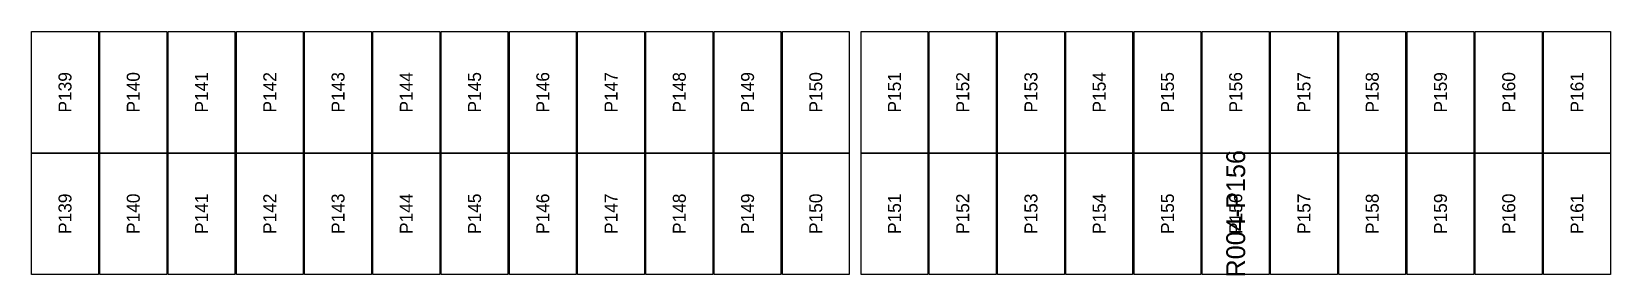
# Model space of a CAD drawing. Extents: x 296295 to 296770, y 651564 to 652121.
# Drawn here: x 296476.16 to 296502.95, y 652108.54 to 652112.69 of the extents above; entities that cross this region are included whole.
import ezdxf
from ezdxf.enums import TextEntityAlignment as Align

# ---------------------------------------------------------------- set-up
doc = ezdxf.new("R2010")
doc.units = 0

msp = doc.modelspace()

# ---------------------------------------------------------------- texts
at = {"layer": 'DEFECT_LABELS'}
msp.add_text('R004-P156', height=0.32, rotation=90, dxfattribs=at).set_placement((296496.59, 652109.59), align=Align.MIDDLE_CENTER)
at = {"layer": 'PANEL_POSITION'}
for s, p in [('P139', (296476.728, 652111.653)), ('P140', (296477.886, 652111.653)), ('P141', (296479.044, 652111.653)), ('P142', (296480.202, 652111.653)), ('P143', (296481.36, 652111.653)), ('P144', (296482.518, 652111.653)), ('P145', (296483.676, 652111.653)), ('P146', (296484.834, 652111.653)), ('P147', (296485.992, 652111.653)), ('P148', (296487.15, 652111.653)), ('P149', (296488.308, 652111.653)), ('P150', (296489.466, 652111.653)), ('P151', (296490.8, 652111.653)), ('P152', (296491.958, 652111.653)), ('P153', (296493.116, 652111.653)), ('P154', (296494.274, 652111.653)), ('P155', (296495.432, 652111.653)), ('P156', (296496.59, 652111.653)), ('P157', (296497.748, 652111.653)), ('P158', (296498.906, 652111.653)), ('P159', (296500.064, 652111.653)), ('P160', (296501.222, 652111.653)), ('P161', (296502.38, 652111.653)), ('P139', (296476.728, 652109.59)), ('P140', (296477.886, 652109.59)), ('P141', (296479.044, 652109.59)), ('P142', (296480.202, 652109.59)), ('P143', (296481.36, 652109.59)), ('P144', (296482.518, 652109.59)), ('P145', (296483.676, 652109.59)), ('P146', (296484.834, 652109.59)), ('P147', (296485.992, 652109.59)), ('P148', (296487.15, 652109.59)), ('P149', (296488.308, 652109.59)), ('P150', (296489.466, 652109.59)), ('P151', (296490.8, 652109.59)), ('P152', (296491.958, 652109.59)), ('P153', (296493.116, 652109.59)), ('P154', (296494.274, 652109.59)), ('P155', (296495.432, 652109.59)), ('P156', (296496.59, 652109.59)), ('P157', (296497.748, 652109.59)), ('P158', (296498.906, 652109.59)), ('P159', (296500.064, 652109.59)), ('P160', (296501.222, 652109.59)), ('P161', (296502.38, 652109.59))]:
    msp.add_text(s, height=0.22, rotation=90, dxfattribs=at).set_placement(p, align=Align.MIDDLE_CENTER)

# ---------------------------------------------------------------- linework, layer by layer
at = {"layer": 'DEFECTIVE_PANELS'}
msp.add_lwpolyline([(296496.023, 652110.622), (296497.157, 652110.622), (296497.157, 652108.559), (296496.023, 652108.559)], close=True, dxfattribs=at)
at = {"layer": 'PANELS_MASTER'}
for points in [[(296476.161, 652112.685), (296477.295, 652112.685), (296477.295, 652110.622), (296476.161, 652110.622)], [(296477.319, 652112.685), (296478.453, 652112.685), (296478.453, 652110.622), (296477.319, 652110.622)], [(296478.477, 652112.685), (296479.611, 652112.685), (296479.611, 652110.622), (296478.477, 652110.622)], [(296479.635, 652112.685), (296480.769, 652112.685), (296480.769, 652110.622), (296479.635, 652110.622)], [(296480.793, 652112.685), (296481.927, 652112.685), (296481.927, 652110.622), (296480.793, 652110.622)], [(296481.951, 652112.685), (296483.085, 652112.685), (296483.085, 652110.622), (296481.951, 652110.622)], [(296483.109, 652112.685), (296484.243, 652112.685), (296484.243, 652110.622), (296483.109, 652110.622)], [(296484.267, 652112.685), (296485.401, 652112.685), (296485.401, 652110.622), (296484.267, 652110.622)], [(296485.425, 652112.685), (296486.559, 652112.685), (296486.559, 652110.622), (296485.425, 652110.622)], [(296486.583, 652112.685), (296487.717, 652112.685), (296487.717, 652110.622), (296486.583, 652110.622)], [(296487.741, 652112.685), (296488.875, 652112.685), (296488.875, 652110.622), (296487.741, 652110.622)], [(296488.899, 652112.685), (296490.033, 652112.685), (296490.033, 652110.622), (296488.899, 652110.622)], [(296490.233, 652112.685), (296491.367, 652112.685), (296491.367, 652110.622), (296490.233, 652110.622)], [(296491.391, 652112.685), (296492.525, 652112.685), (296492.525, 652110.622), (296491.391, 652110.622)], [(296492.549, 652112.685), (296493.683, 652112.685), (296493.683, 652110.622), (296492.549, 652110.622)], [(296493.707, 652112.685), (296494.841, 652112.685), (296494.841, 652110.622), (296493.707, 652110.622)], [(296494.865, 652112.685), (296495.999, 652112.685), (296495.999, 652110.622), (296494.865, 652110.622)], [(296496.023, 652112.685), (296497.157, 652112.685), (296497.157, 652110.622), (296496.023, 652110.622)], [(296497.181, 652112.685), (296498.315, 652112.685), (296498.315, 652110.622), (296497.181, 652110.622)], [(296498.339, 652112.685), (296499.473, 652112.685), (296499.473, 652110.622), (296498.339, 652110.622)], [(296499.497, 652112.685), (296500.631, 652112.685), (296500.631, 652110.622), (296499.497, 652110.622)], [(296500.655, 652112.685), (296501.789, 652112.685), (296501.789, 652110.622), (296500.655, 652110.622)], [(296501.813, 652112.685), (296502.947, 652112.685), (296502.947, 652110.622), (296501.813, 652110.622)], [(296476.161, 652110.622), (296477.295, 652110.622), (296477.295, 652108.559), (296476.161, 652108.559)], [(296477.319, 652110.622), (296478.453, 652110.622), (296478.453, 652108.559), (296477.319, 652108.559)], [(296478.477, 652110.622), (296479.611, 652110.622), (296479.611, 652108.559), (296478.477, 652108.559)], [(296479.635, 652110.622), (296480.769, 652110.622), (296480.769, 652108.559), (296479.635, 652108.559)], [(296480.793, 652110.622), (296481.927, 652110.622), (296481.927, 652108.559), (296480.793, 652108.559)], [(296481.951, 652110.622), (296483.085, 652110.622), (296483.085, 652108.559), (296481.951, 652108.559)], [(296483.109, 652110.622), (296484.243, 652110.622), (296484.243, 652108.559), (296483.109, 652108.559)], [(296484.267, 652110.622), (296485.401, 652110.622), (296485.401, 652108.559), (296484.267, 652108.559)], [(296485.425, 652110.622), (296486.559, 652110.622), (296486.559, 652108.559), (296485.425, 652108.559)], [(296486.583, 652110.622), (296487.717, 652110.622), (296487.717, 652108.559), (296486.583, 652108.559)], [(296487.741, 652110.622), (296488.875, 652110.622), (296488.875, 652108.559), (296487.741, 652108.559)], [(296488.899, 652110.622), (296490.033, 652110.622), (296490.033, 652108.559), (296488.899, 652108.559)], [(296490.233, 652110.622), (296491.367, 652110.622), (296491.367, 652108.559), (296490.233, 652108.559)], [(296491.391, 652110.622), (296492.525, 652110.622), (296492.525, 652108.559), (296491.391, 652108.559)], [(296492.549, 652110.622), (296493.683, 652110.622), (296493.683, 652108.559), (296492.549, 652108.559)], [(296493.707, 652110.622), (296494.841, 652110.622), (296494.841, 652108.559), (296493.707, 652108.559)], [(296494.865, 652110.622), (296495.999, 652110.622), (296495.999, 652108.559), (296494.865, 652108.559)], [(296497.181, 652110.622), (296498.315, 652110.622), (296498.315, 652108.559), (296497.181, 652108.559)], [(296498.339, 652110.622), (296499.473, 652110.622), (296499.473, 652108.559), (296498.339, 652108.559)], [(296499.497, 652110.622), (296500.631, 652110.622), (296500.631, 652108.559), (296499.497, 652108.559)], [(296500.655, 652110.622), (296501.789, 652110.622), (296501.789, 652108.559), (296500.655, 652108.559)], [(296501.813, 652110.622), (296502.947, 652110.622), (296502.947, 652108.559), (296501.813, 652108.559)]]:
    msp.add_lwpolyline(points, close=True, dxfattribs=at)

msp.set_redraw_order([(e.dxf.handle, doc.entitydb.next_handle()) for e in msp.query("TEXT MTEXT ATTDEF DIMENSION ARC_DIMENSION")])  # texts and dimensions are drawn at this point

doc.saveas('drawing.dxf')
